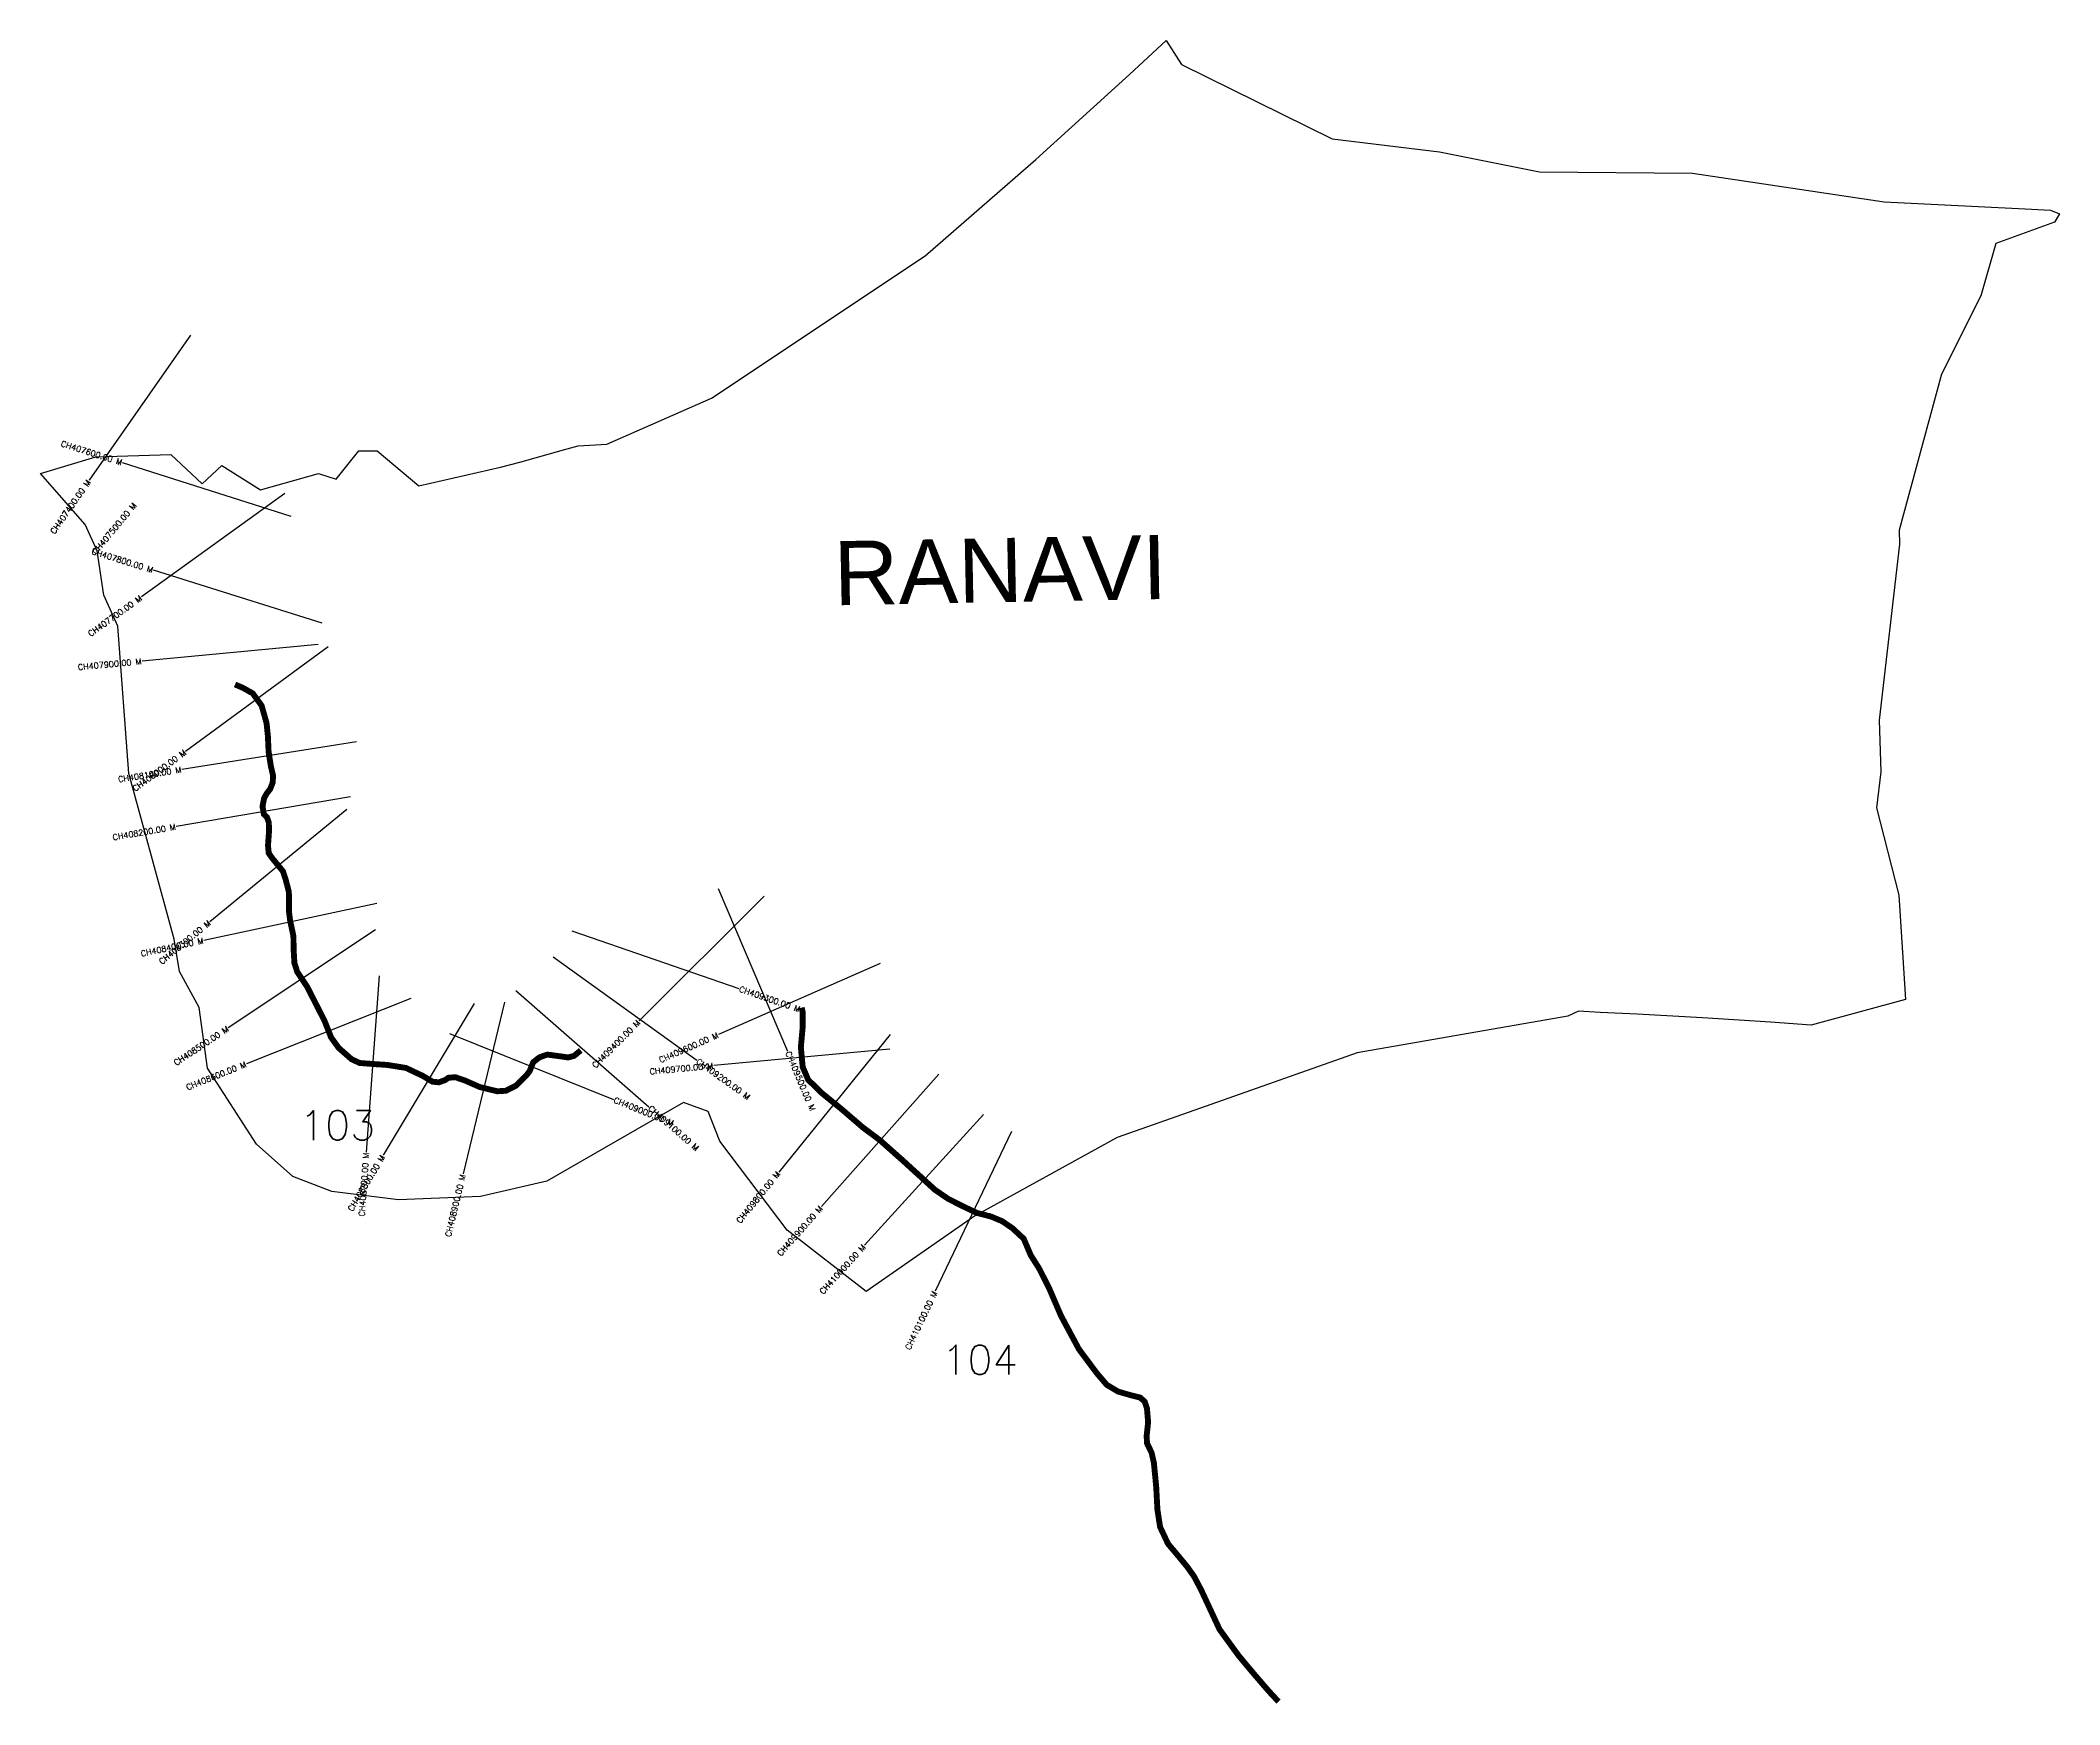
# Model space of a CAD drawing. Header units: metres. Extents: x 303668 to 307095, y 1937960 to 1940784.
import ezdxf
from ezdxf.enums import TextEntityAlignment as Align

# ---------------------------------------------------------------- set-up
doc = ezdxf.new("R2010")
doc.units = ezdxf.units.M
for name, color, linetype in [('CS', 134, 'Continuous'), ('CSMark', 6, 'Continuous'), ('UNPROTECTED', 10, 'Continuous'), ('VILLAGE NAME', 250, 'Continuous')]:
    doc.layers.add(name, color=color, linetype=linetype)
doc.styles.get("Standard").update_dxf_attribs({"font": 'simplex.shx'})

msp = doc.modelspace()

# ---------------------------------------------------------------- linework, layer by layer
at = {"color": 6, "flags": 128}
msp.add_lwpolyline([(303668, 1940048.5), (303761.9, 1940076.9), (303889.4, 1940081.1), (303942.5, 1940031.1), (303976.2, 1940062.4), (304041.3, 1940021), (304139.7, 1940048.8), (304170.2, 1940038.9), (304208.6, 1940087.4), (304239.5, 1940087.3), (304310.2, 1940028), (304448.7, 1940059.7), (304481.5, 1940068.1), (304555.6, 1940088.6), (304580.6, 1940095.5), (304629.5, 1940098.7), (304806.7, 1940176.5), (305169.3, 1940418), (305357.5, 1940581.3), (305516.4, 1940725.9), (305578.7, 1940783.6), (305604.2, 1940742.8), (305860.2, 1940616.5), (306042.2, 1940594.7), (306211.7, 1940560.5), (306471.5, 1940558.6), (306797.1, 1940509.6), (307036.2, 1940497.6), (307079.3, 1940495.5), (307094.6, 1940489.4), (307085.9, 1940475.3), (306986.6, 1940438.8), (306960.6, 1940350.3), (306894.3, 1940217.5), (306822.1, 1939952.6), (306822.7, 1939928.9), (306788.1, 1939630.3), (306791.3, 1939542.6), (306783.6, 1939481.1), (306821.8, 1939333.2), (306833, 1939155.9), (306673.1, 1939112.5), (306604.1, 1939117.8), (306488.8, 1939125.3), (306377.7, 1939131), (306314.8, 1939134.3), (306277.9, 1939136.2), (306259.8, 1939127.8), (305902.7, 1939065.8), (305646.4, 1938975.3), (305495.2, 1938922), (305252.9, 1938788.5), (305069.4, 1938660.8), (304935.3, 1938764.5), (304820.8, 1938915.9), (304801.3, 1938965.9), (304759.6, 1938981.3), (304527.2, 1938847.8), (304414.8, 1938822.1), (304275.6, 1938816), (304162.7, 1938830.3), (304096.2, 1938855.9), (304034.5, 1938910.7), (303951.7, 1939039.8), (303937.7, 1939142.7), (303904.3, 1939203.5), (303895.2, 1939258.8), (303856.7, 1939399.4), (303818.2, 1939539.9), (303799.7, 1939789.5), (303775.8, 1939842.5), (303764.5, 1939917.7), (303743.8, 1939962.3), (303668, 1940048.5)], dxfattribs=at)
at = {"layer": 'CS'}
for p, q in [((303922.5, 1940283.5), (303750.7, 1940037.5)), ((304093.4, 1939975.7), (303807.5, 1940066.8)), ((304082.9, 1940014.6), (303839.4, 1939839.3)), ((304146, 1939794.5), (303859.8, 1939884.4)), ((304139.2, 1939758.3), (303840.6, 1939730.2)), ((304156.5, 1939754.4), (303914.4, 1939577.2)), ((304204.5, 1939593.1), (303908.2, 1939546.5)), ((304194.3, 1939500.2), (303898.6, 1939449.6)), ((304187.8, 1939478.4), (303955.8, 1939288.2)), ((304239, 1939318.9), (303945.6, 1939256.5)), ((304896.5, 1939331.6), (304684.1, 1939119.7)), ((304818, 1939344.3), (304936.1, 1939068.5)), ((304236.5, 1939274.6), (303986.9, 1939108.2)), ((304569.9, 1939272.7), (304853.5, 1939174.8)), ((304538.4, 1939228.6), (304781.9, 1939053.3)), ((305093.3, 1939217.4), (304818.6, 1939096.7)), ((304242.9, 1939196.4), (304221.1, 1938897.2)), ((304296.5, 1939158), (304017.7, 1939047.1)), ((304404, 1939149.2), (304249.7, 1938891.9)), ((304455.5, 1939151.8), (304385.2, 1938860.2)), ((304474.6, 1939171.2), (304700.8, 1938974.1)), ((304362.3, 1939098.4), (304640.7, 1938986.6)), ((305110, 1939096.5), (304921.1, 1938863.4)), ((305109.4, 1939072.1), (304810.8, 1939044)), ((305192.7, 1939029.2), (304993.6, 1938804.8)), ((305268.5, 1938961), (305066.5, 1938739.2)), ((305316, 1938932.1), (305186.6, 1938661.4))]:
    msp.add_line(p, q, dxfattribs=at)
at = {"layer": 'UNPROTECTED', "const_width": 10, "flags": 128}
for points in [[(303998.4, 1939690.7), (304012.2, 1939684.7), (304028.4, 1939675.6), (304034.9, 1939666.6), (304043.4, 1939654.9), (304046.4, 1939644.4), (304051.8, 1939625.4), (304054.1, 1939603.1), (304055.3, 1939576.2), (304059.2, 1939551.8), (304062.8, 1939536.3), (304062.3, 1939524.2), (304057.9, 1939513.2), (304052, 1939505.6), (304047.7, 1939497.8), (304044.9, 1939484), (304047.2, 1939470.8), (304052.7, 1939464.9), (304055.7, 1939456.3), (304056, 1939441.3), (304054.3, 1939417.5), (304055.5, 1939404.5), (304061.5, 1939395.9), (304079.6, 1939373.8), (304084.1, 1939360.4), (304089.7, 1939338.6), (304089.9, 1939305.4), (304091.8, 1939290.1), (304097.4, 1939263.8), (304097.9, 1939238.4), (304099.1, 1939218), (304103.9, 1939203.1), (304120.6, 1939178), (304133.9, 1939151.9), (304149.9, 1939120.6), (304161.4, 1939091.7), (304174.3, 1939073.9), (304196.2, 1939054.7), (304209.9, 1939048.4), (304233.8, 1939046.6), (304256.7, 1939045.1), (304288.4, 1939040), (304316.8, 1939026.6), (304333.4, 1939016.7), (304344.1, 1939015.6), (304354.7, 1939019.3), (304360.3, 1939023.3), (304372.2, 1939024.3), (304388.7, 1939018.6), (304413.7, 1939007.6), (304443.3, 1939000.4), (304457.8, 1939001.3), (304475.5, 1939010.2), (304492.2, 1939026.8), (304498.3, 1939034.6), (304504.4, 1939049.8), (304514.9, 1939058), (304528.3, 1939062.7), (304546.8, 1939060.2), (304563.4, 1939057.8), (304573.5, 1939060.4), (304585, 1939069.8)], [(304959.9, 1939142.4), (304961.5, 1939134.9), (304961.5, 1939108.2), (304958.5, 1939075.2), (304961.6, 1939041.8), (304970.9, 1939020.1), (304992.5, 1938998.6), (305026.8, 1938970.8), (305063.5, 1938939.2), (305092.6, 1938917.5), (305129.9, 1938884.4), (305151.1, 1938865.1), (305186.1, 1938833.2), (305208.3, 1938818), (305232.8, 1938805.6), (305257, 1938794.1), (305281.1, 1938787.9), (305300.2, 1938779.9), (305317.6, 1938768), (305336.7, 1938750.2), (305348.7, 1938722.1), (305363.4, 1938698.8), (305380.3, 1938665.1), (305399.9, 1938619.6), (305430.3, 1938562.9), (305460.2, 1938522.7), (305477.6, 1938502.3), (305497, 1938490.8), (305520.3, 1938484.1), (305534.6, 1938480.6), (305542, 1938473.6), (305545.8, 1938462.3), (305547.8, 1938439), (305545.3, 1938415.8), (305545.9, 1938403.2), (305553.6, 1938387.3), (305557.6, 1938369.8), (305561.5, 1938329.3), (305563.6, 1938290.3), (305568.1, 1938261.2), (305581.6, 1938232.5), (305600.5, 1938210.1), (305614.2, 1938193.4), (305625.7, 1938177.3), (305638, 1938153.9), (305669, 1938087.3), (305701.3, 1938042.9), (305726.7, 1938012.5), (305752.3, 1937982.8), (305769.1, 1937964.7)]]:
    msp.add_lwpolyline(points, dxfattribs=at)

# ---------------------------------------------------------------- texts
at = {"char_height": 50, "attachment_point": 1}
for s, insert in [('103', (304108, 1938967.7)), ('104', (305198, 1938569.7))]:
    msp.add_mtext_dynamic_manual_height_columns(s, width=70.183, gutter_width=1, heights=[0], dxfattribs=dict(at, insert=insert))
at = {"layer": 'CSMark'}
for s, rotation, p in [('CH407600.00 M', 342.3395, (303806.6, 1940067.1)), ('CH407400.00 M', 55.081, (303750.2, 1940036.7)), ('CH407500.00 M', 50.3734, (303828.2, 1939997.2)), ('CH407800.00 M', 342.5605, (303858.9, 1939884.7)), ('CH407700.00 M', 35.7432, (303838.6, 1939838.7)), ('CH407900.00 M', 5.3803, (303839.6, 1939730.1)), ('CH408000.00 M', 36.1963, (303913.6, 1939576.6)), ('CH408100.00 M', 8.9345, (303907.2, 1939546.3)), ('CH408200.00 M', 9.7121, (303897.6, 1939449.4)), ('CH408300.00 M', 39.3312, (303955, 1939287.6)), ('CH408400.00 M', 12.0131, (303944.6, 1939256.3)), ('CH409400.00 M', 44.9316, (304683.4, 1939119)), ('CH408500.00 M', 33.7062, (303986.1, 1939107.6)), ('CH409600.00 M', 23.7284, (304817.7, 1939096.3)), ('CH408600.00 M', 21.6949, (304016.8, 1939046.7)), ('CH409700.00 M', 5.3872, (304809.8, 1939043.9)), ('CH408800.00 M', 59.0529, (304249.2, 1938891.1)), ('CH408700.00 M', 85.8273, (304221, 1938896.2)), ('CH408900.00 M', 76.4484, (304384.9, 1938859.2)), ('CH409800.00 M', 50.9671, (304920.4, 1938862.7)), ('CH409900.00 M', 48.4031, (304992.9, 1938804.1)), ('CH410000.00 M', 47.6851, (305065.8, 1938738.5)), ('CH410100.00 M', 64.4542, (305186.2, 1938660.5))]:
    msp.add_text(s, height=10, rotation=rotation, dxfattribs=at).set_placement(p, align=Align.MIDDLE_RIGHT)
for s, rotation, p in [('CH409300.00 M', 340.9627, (304854.4, 1939174.5)), ('CH409200.00 M', 324.2544, (304782.7, 1939052.8)), ('CH409500.00 M', 293.1854, (304936.5, 1939067.6)), ('CH409000.00 M', 338.1153, (304641.7, 1938986.2)), ('CH409100.00 M', 318.9378, (304701.6, 1938973.5))]:
    msp.add_text(s, height=10, rotation=rotation, dxfattribs=at).set_placement(p, align=Align.MIDDLE_LEFT)
at = {"layer": 'VILLAGE NAME', "insert": (305013.2, 1939933.7), "char_height": 108.748, "attachment_point": 1, "rotation": 1.1028}
msp.add_mtext_dynamic_manual_height_columns('{\\fArial|b0|i0|c0|p34;RANAVI}', width=1571.314, gutter_width=543.7, heights=[0], dxfattribs=at)

doc.saveas('drawing.dxf')
